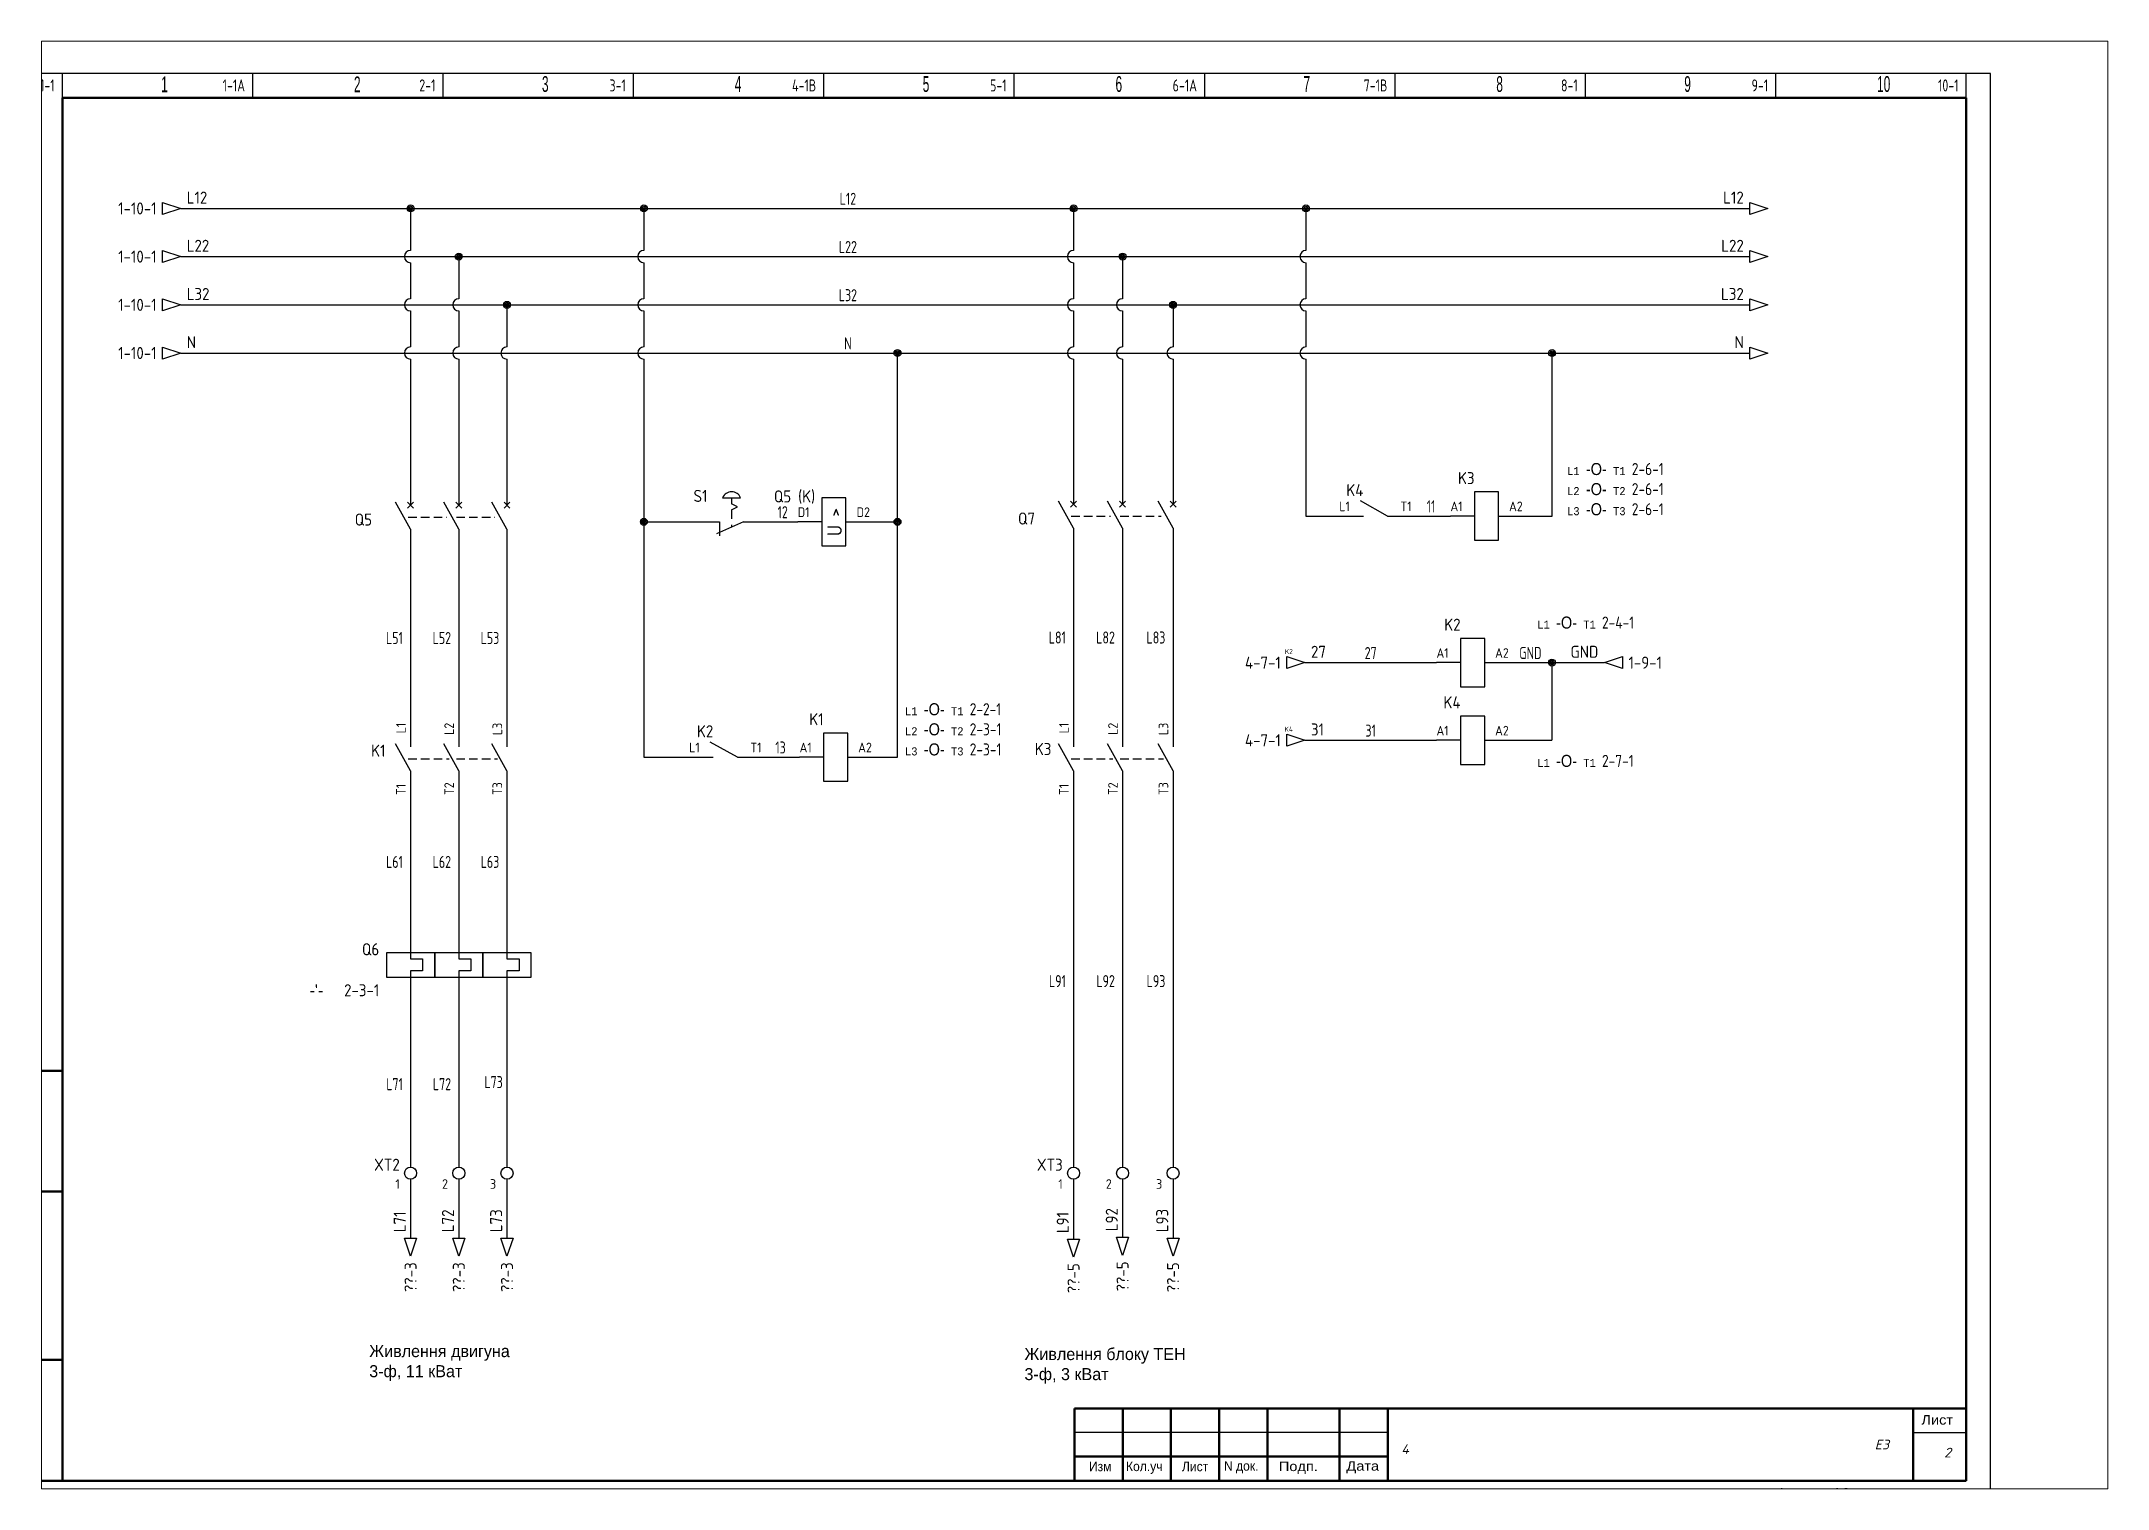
# Paper-space layout 'Layout2' of a CAD drawing. Extents: x 29 to 257, y 20 to 180.
# The model-space entities are those that its viewports show. They can reach past a viewport. Long polylines and large blocks are cut down to what shows.
import ezdxf
from ezdxf.enums import TextEntityAlignment as Align

# ---------------------------------------------------------------- set-up
doc = ezdxf.new("R2010")
doc.units = 0
doc.linetypes.add('Caddy_Solid', pattern=[0])
doc.linetypes.add('DASHED', pattern=[0.75, 0.5, -0.25])
for name, color, linetype in [('100', 7, 'Continuous'), ('BLU_10.0mm^2', 5, 'Continuous'), ('GRN_0.75mm^2', 3, 'Continuous'), ('LINK', 9, 'DASHED'), ('MISC', 2, 'Continuous'), ('RED_2.5mm^2', 1, 'Continuous'), ('SYMS', 7, 'Continuous'), ('TAGS', 51, 'Continuous'), ('TERMS', 4, 'Continuous'), ('TITLE', 7, 'Continuous'), ('WIREFIXED', 130, 'Continuous'), ('WIRENO', 70, 'Continuous'), ('WIREREF', 61, 'Continuous'), ('WIREREF_DEST', 61, 'Continuous'), ('XREF', 7, 'Continuous')]:
    doc.layers.add(name, color=color, linetype=linetype)
doc.styles.add('Caddy_Vectorfont1n', font='arial.ttf', dxfattribs={"width": 1.1})
doc.styles.add('Caddy_Vectorfont1p', font='arial.ttf', dxfattribs={"width": 0.9})
doc.styles.add('ITALIC', font='ITALIC')
doc.styles.add('SIMPLEX', font='simplex')
doc.styles.add('WD_IEC', font='ISOCP2.shx', dxfattribs={"width": 0.9, "height": 4})

psp = doc.layouts.new('Layout2')

msp = doc.modelspace()

# ---------------------------------------------------------------- texts
at = {"lineweight": 60, "style": 'Caddy_Vectorfont1p', "width": 0.54}
for s, height, p in [('1', 3.27, (20.5, 288.1)), ('2', 3.27, (60.5, 288.1)), ('3', 3.27, (99.5, 288.16)), ('4', 3.27, (139.5, 288.16)), ('5', 3.27, (178.5, 288.16)), ('6', 3.27, (218.5, 288.16)), ('7', 3.27, (257.5, 288.16)), ('8', 3.27, (297.5, 288.16)), ('9', 3.27, (336.5, 288.16)), ('10', 3.275, (376.5, 288.16))]:
    msp.add_text(s, height=height, dxfattribs=at).set_placement(p)
at = {"layer": '100', "lineweight": 25, "style": 'Caddy_Vectorfont1n'}
for s, width, p in [('Лист', 1.1, (385.7, 11.64)), ('Изм', 0.913, (212.99, 1.97)), ('Кол.уч', 0.913, (220.68, 1.99)), ('Лист', 0.913, (232.29, 1.97)), ('N док.', 0.913, (241, 2.08)), ('Подп.', 1.1, (252.39, 1.99)), ('Дата', 1.1, (266.4, 2.08)), ('Формат А3', 1.1, (355.56, -3.51))]:
    msp.add_text(s, height=1.965, dxfattribs=dict(at, width=width)).set_placement(p)
at = {"layer": 'GRN_0.75mm^2', "insert": (63.67, 28.14), "char_height": 2.5, "attachment_point": 1}
msp.add_mtext_dynamic_manual_height_columns('{\\C0;Живлення двигуна\\P3-ф, 11 кВат  }', width=40.511, gutter_width=12.5, heights=[8.1], dxfattribs=at)
at = {"layer": 'SYMS', "insert": (199.61, 27.53), "char_height": 2.5, "attachment_point": 1}
msp.add_mtext_dynamic_manual_height_columns('Живлення блоку ТЕН\\P3-ф, 3 кВат', width=46.9218, gutter_width=12.5, heights=[0], dxfattribs=at)
at = {"layer": 'XREF', "char_height": 2.5, "style": 'WD_IEC'}
for s, insert, attachment_point in [('{\\Fmonotxt.shx|c0;\\H0.67x;L1 }{\\Facaderef.shx|c0;-O-} {\\Fmonotxt.shx|c0;\\H0.67x;T1} 2-6-1\\P{\\Fmonotxt.shx|c0;\\H0.67x;L2 }{\\Facaderef.shx|c0;-O-} {\\Fmonotxt.shx|c0;\\H0.67x;T2} 2-6-1\\P{\\Fmonotxt.shx|c0;\\H0.67x;L3 }{\\Facaderef.shx|c0;-O-} {\\Fmonotxt.shx|c0;\\H0.67x;T3} 2-6-1', (312.17, 211.16), 1), ('{\\Fmonotxt.shx|c0;\\H0.67x;L1 }{\\Facaderef.shx|c0;-O-} {\\Fmonotxt.shx|c0;\\H0.67x;T1} 2-4-1', (305.99, 179.3), 1), ('{\\Fmonotxt.shx|c0;\\H0.67x;L1 }{\\Facaderef.shx|c0;-O-} {\\Fmonotxt.shx|c0;\\H0.67x;T1} 2-2-1\\P{\\Fmonotxt.shx|c0;\\H0.67x;L2 }{\\Facaderef.shx|c0;-O-} {\\Fmonotxt.shx|c0;\\H0.67x;T2} 2-3-1\\P{\\Fmonotxt.shx|c0;\\H0.67x;L3 }{\\Facaderef.shx|c0;-O-} {\\Fmonotxt.shx|c0;\\H0.67x;T3} 2-3-1', (174.81, 161.32), 1), ('{\\Fmonotxt.shx|c0;\\H0.67x;L1 }{\\Facaderef.shx|c0;-O-} {\\Fmonotxt.shx|c0;\\H0.67x;T1} 2-7-1', (305.99, 150.6), 1), ("\\W1;{\\Fmonotxt.shx|c0;\\H0.67x;  }{\\Facaderef.shx|c0;-'-} {\\Fmonotxt.shx|c0;\\H0.67x; } 2-3-1", (65.75, 103.01), 3)]:
    msp.add_mtext(s, dxfattribs=dict(at, insert=insert, attachment_point=attachment_point))

# ---------------------------------------------------------------- blocks, each defined once
blk = doc.blocks.new('wd_tb')
at = {"layer": 'TITLE', "color": 1, "style": 'SIMPLEX'}
blk.add_attdef('CAD#', (-14.33, 3.62), '', height=1.25, rotation=90, dxfattribs=at)
at = {"layer": 'TITLE', "color": 1}
for tag, p, height, style in [('JOB#', (277.8, 5.56), 2, 'ITALIC'), ('ENGINEER', (9.37, -2.98), 1.25, 'ITALIC'), ('CHKDBY', (40.35, -2.98), 1.25, 'ITALIC'), ('DRAWNBY', (70.5, -3.39), 1.25, 'ITALIC'), ('DATE', (98.17, -3.8), 1.25, 'SIMPLEX'), ('SHTS', (385.36, -3.42), 2, 'ITALIC')]:
    blk.add_attdef(tag, p, '', height=height, dxfattribs=dict(at, style=style))
at = {"layer": 'TITLE', "color": 1, "style": 'ITALIC'}
for tag, p in [('DWG#', (377.5, 6.5)), ('TITLE#1', (133.27, -3.8)), ('TITLE#2', (163.84, -3.8)), ('TITLE#3', (197.71, -3.8))]:
    blk.add_attdef(tag, text='', height=2, dxfattribs=at).set_placement(p, align=Align.CENTER)
blk.add_attdef('SH#', text='', height=2, dxfattribs=at).set_placement((391.86, 4.83), align=Align.RIGHT)
at = {"layer": 'TITLE', "color": 7, "flags": 9}
blk.add_attdef('WD_TB', (-0.02, 0.56), '', height=1.57, dxfattribs=at)
at = {"layer": 'TITLE', "color": 1, "style": 'ITALIC', "flags": 3}
blk.add_attdef('TITLE#4', text='', height=2, dxfattribs=at).set_placement((230.75, -4.22), align=Align.CENTER)
blk = doc.blocks.new('WDDOT')
for radius in [0.72, 0.449, 0.223]:
    blk.add_circle((0, 0), radius)
blk = doc.blocks.new('VCB1')
for p, q in [((0, 7.5), (0, 2.5)), ((0, -2.5), (-3.12, 3.12)), ((0.62, 1.88), (-0.62, 3.12)), ((-0.62, 1.88), (0.62, 3.12)), ((0, -2.5), (0, -7.5))]:
    blk.add_line(p, q)
at = {"style": 'WD_IEC'}
for tag, p in [('INST', (-8, 5.25)), ('TAG1', (-8, -1.75)), ('LOC', (-8, 1.75)), ('RATING1', (-8, -6.35)), ('DESC1', (-8, -14.35)), ('DESC2', (-8, -17.85)), ('DESC3', (-8, -21.35))]:
    blk.add_attdef(tag, text='', height=2.5, dxfattribs=at).set_placement(p, align=Align.RIGHT)
blk.add_attdef('TERM01', text='', height=2, rotation=90, dxfattribs=at).set_placement((-1, 7.5), align=Align.RIGHT)
at = {"style": 'WD_IEC', "flags": 1}
for tag, p, height in [('X2TERM01', (0, 7.5), 0.32), ('MFG', (2.75, 6.5), 1.5), ('CAT', (2.75, 4), 1.5), ('X4LINK', (-2, 0), 0.32), ('X1LINK', (-0.5, 0), 0.32), ('X8TERM02', (0, -7.5), 0.32), ('ASSYCODE', (1, -9), 1), ('FAMILY', (1, -10.5), 1), ('CATDESC', (1, -12), 1), ('CONTACT', (1, -13.5), 1), ('COMMON', (2.25, -14.75), 1)]:
    blk.add_attdef(tag, p, '', height=height, dxfattribs=at)
at = {"style": 'WD_IEC'}
blk.add_attdef('TERM02', (-1, -7.5), '', height=2, rotation=90, dxfattribs=at)
at = {"lineweight": 15, "style": 'WD_IEC'}
blk.add_attdef('XREF', text='', height=2.5, dxfattribs=at).set_placement((-8, -10.35), align=Align.RIGHT)
blk = doc.blocks.new('VCB2')
for p, q in [((0, 7.5), (0, 2.5)), ((0, -2.5), (-3.12, 3.12)), ((0.62, 1.88), (-0.62, 3.12)), ((-0.62, 1.88), (0.62, 3.12)), ((0, -2.5), (0, -7.5))]:
    blk.add_line(p, q)
at = {"style": 'WD_IEC'}
for tag, p in [('INST', (-8, 2.65)), ('LOC', (-8, -0.35)), ('TAG2', (-8, -3.35)), ('DESC1', (-8, -13.35)), ('DESC3', (-8, -19.35)), ('DESC2', (-8, -16.35))]:
    blk.add_attdef(tag, text='', height=2.5, dxfattribs=at).set_placement(p, align=Align.RIGHT)
blk.add_attdef('TERM01', text='', height=2, rotation=90, dxfattribs=at).set_placement((-1, 7.5), align=Align.RIGHT)
at = {"style": 'WD_IEC', "flags": 1}
for tag, p, height in [('X2TERM01', (0, 7.5), 0.32), ('X4LINK', (-2.5, 0), 0.32), ('X1LINK', (-0.5, 0), 0.32), ('X8TERM02', (0, -7.5), 0.32), ('FAMILY', (1, -10.5), 1), ('CONTACT', (1, -13.5), 1)]:
    blk.add_attdef(tag, p, '', height=height, dxfattribs=at)
at = {"style": 'WD_IEC'}
blk.add_attdef('TERM02', (-1, -7.5), '', height=2, rotation=90, dxfattribs=at)
at = {"style": 'WD_IEC', "flags": 1}
blk.add_attdef('RATING1', text='', height=2.5, dxfattribs=at).set_placement((-8, -6.35), align=Align.RIGHT)
at = {"lineweight": 15, "style": 'WD_IEC'}
blk.add_attdef('XREF', text='', height=2.5, dxfattribs=at).set_placement((-8, -10.35), align=Align.RIGHT)
blk = doc.blocks.new('VCR21')
for p, q in [((0, 7.5), (0, 2.5)), ((0, -2.5), (-3.125, 3.125)), ((0, -2.5), (0, -7.5))]:
    blk.add_line(p, q)
at = {"style": 'WD_IEC'}
for tag, p in [('INST', (-5.25, 7.75)), ('LOC', (-5.25, 4.25)), ('TAG2', (-5.25, 0.75)), ('XREF', (-5.25, -3.75)), ('DESC1', (-5.25, -7.6)), ('DESC3', (-5.25, -14.6)), ('DESC2', (-5.25, -11.1))]:
    blk.add_attdef(tag, text='', height=2.5, dxfattribs=at).set_placement(p, align=Align.RIGHT)
blk.add_attdef('TERM01', text='', height=2, rotation=90, dxfattribs=at).set_placement((-1, 7.5), align=Align.RIGHT)
at = {"style": 'WD_IEC', "flags": 1}
for tag, p, height in [('X2TERM01', (0, 7.5), 0.32), ('X4LINK', (-2, 0), 0.32), ('X1LINK', (-0.5, 0), 0.32), ('CONTACT', (4, -3.5), 1), ('FAMILY', (4, -5), 1), ('X8TERM02', (0, -7.5), 0.32)]:
    blk.add_attdef(tag, p, '', height=height, dxfattribs=at)
at = {"style": 'WD_IEC'}
blk.add_attdef('TERM02', (-1, -7.5), '', height=2, rotation=90, dxfattribs=at)
blk = doc.blocks.new('VOL1')
for p, q in [((0, 7.5), (0, 1.25)), ((-5, 2.5), (-5, -2.5)), ((5, 2.5), (-5, 2.5)), ((0, 1.25), (2.5, 1.25)), ((2.5, 1.25), (2.5, -1.25)), ((5, -2.5), (5, 2.5)), ((-5, -2.5), (5, -2.5)), ((0, -1.25), (0, -7.5)), ((2.5, -1.25), (0, -1.25))]:
    blk.add_line(p, q)
at = {"style": 'WD_IEC'}
for tag, p in [('INST', (-6.5, 9)), ('TAG1', (-6.5, 2)), ('LOC', (-6.5, 5.5)), ('RATING1', (-6.5, -2.5)), ('XREF', (-6.5, -6.5)), ('DESC1', (-6.5, -10.35)), ('DESC2', (-6.5, -13.85)), ('DESC3', (-6.5, -17.35))]:
    blk.add_attdef(tag, text='', height=2.5, dxfattribs=at).set_placement(p, align=Align.RIGHT)
blk.add_attdef('TERM01', text='', height=2, rotation=90, dxfattribs=at).set_placement((-1, 7.5), align=Align.RIGHT)
at = {"style": 'WD_IEC', "flags": 1}
for tag, p, height in [('X2TERM01', (0, 7.5), 0.32), ('MFG', (2.75, 6.5), 1.5), ('CAT', (2.75, 4), 1.5), ('X4LINK', (-5, 0), 0.32), ('X1LINK', (5, 0), 0.32), ('ASSYCODE', (1, -4), 1), ('X8TERM02', (0, -7.5), 0.32), ('FAMILY', (1, -5.5), 1), ('CATDESC', (1, -7), 1)]:
    blk.add_attdef(tag, p, '', height=height, dxfattribs=at)
at = {"style": 'WD_IEC'}
blk.add_attdef('TERM02', (-1, -7.5), '', height=2, rotation=90, dxfattribs=at)
blk = doc.blocks.new('VOL2')
for p, q in [((0, 7.5), (0, 1.25)), ((-5, 2.5), (-5, -2.5)), ((5, 2.5), (-5, 2.5)), ((0, 1.25), (2.5, 1.25)), ((2.5, 1.25), (2.5, -1.25)), ((5, -2.5), (5, 2.5)), ((-5, -2.5), (5, -2.5)), ((0, -1.25), (0, -7.5)), ((2.5, -1.25), (0, -1.25))]:
    blk.add_line(p, q)
at = {"style": 'WD_IEC'}
for tag, p in [('INST', (-6.5, 9)), ('TAG2', (-6.5, 2)), ('LOC', (-6.5, 5.5)), ('RATING1', (-6.5, -2.5)), ('XREF', (-6.5, -6.5)), ('DESC1', (-6.5, -10.35)), ('DESC2', (-6.5, -13.85)), ('DESC3', (-6.5, -17.35))]:
    blk.add_attdef(tag, text='', height=2.5, dxfattribs=at).set_placement(p, align=Align.RIGHT)
blk.add_attdef('TERM01', text='', height=2, rotation=90, dxfattribs=at).set_placement((-1, 7.5), align=Align.RIGHT)
at = {"style": 'WD_IEC', "flags": 1}
for tag, p, height in [('X2TERM01', (0, 7.5), 0.32), ('X4LINK', (-5, 0), 0.32), ('X1LINK', (5, 0), 0.32), ('X8TERM02', (0, -7.5), 0.32), ('FAMILY', (1, -5.5), 1)]:
    blk.add_attdef(tag, p, '', height=height, dxfattribs=at)
at = {"style": 'WD_IEC'}
blk.add_attdef('TERM02', (-1, -7.5), '', height=2, rotation=90, dxfattribs=at)
blk = doc.blocks.new('HPB12ML')
for p, q in [((-1.88, 5), (1.88, 5)), ((0, 5), (0, 3.75)), ((-7.5, 0), (-2.5, 0)), ((2.5, 0), (-3.12, -2.5)), ((-2.5, 0), (-2.5, -2.87)), ((1.25, 3.12), (0, 3.75)), ((0, 2.5), (1.25, 3.12)), ((0, 2.5), (0, 0.62)), ((2.5, 0), (7.5, 0)), ((0, -0.62), (0, -1.11))]:
    blk.add_line(p, q)
blk.add_arc((0, 4.22), 2.03, 22.6199, 157.3801)
at = {"style": 'WD_IEC'}
for tag, p, height, flags in [('MFG', (4.92, 12.12), 1.5, 9), ('CAT', (4.92, 9.62), 1.5, 9), ('X4TERM01', (-7.5, 0), 0.32, 1), ('TERM01', (-7.5, 1), 2, 8), ('X1TERM02', (7.5, 0), 0.32, 1), ('X8LINK', (0, -1.74), 0.32, 1), ('ASSYCODE', (3.5, -2.75), 1, 1), ('FAMILY', (3.5, -4.25), 1, 1), ('CATDESC', (3.5, -5.75), 1, 1), ('CONTACT', (3.5, -7.5), 1, 1), ('COMMON', (4.75, -8.75), 1, 1)]:
    blk.add_attdef(tag, p, '', height=height, dxfattribs=dict(at, flags=flags))
for tag, p in [('INST', (-5, 10.12)), ('LOC', (-5, 7.12)), ('TAG1', (-5, 4.12)), ('DESC1', (-5, -10.5)), ('DESC2', (-5, -13.5)), ('DESC3', (-5, -16.5))]:
    blk.add_attdef(tag, text='', height=2.5, dxfattribs=at).set_placement(p, align=Align.RIGHT)
at = {"style": 'WD_IEC', "flags": 8}
blk.add_attdef('TERM02', text='', height=2, dxfattribs=at).set_placement((7.5, 1), align=Align.RIGHT)
at = {"lineweight": 15, "style": 'WD_IEC'}
blk.add_attdef('XREF', text='', height=2.5, dxfattribs=at).set_placement((-5, -7.5), align=Align.RIGHT)
blk = doc.blocks.new('HCR1F35')
for p, q in [((-2.5, 0), (-7.5, 0)), ((2.5, 0), (7.5, 0))]:
    blk.add_line(p, q)
blk.add_lwpolyline([(-2.5, -5), (2.5, -5), (2.5, 5), (-2.5, 5)], close=True)
at = {"style": 'WD_IEC'}
for tag, p in [('INST', (-2.65, 12.7)), ('TAG1', (-2.65, 6.7)), ('LOC', (-2.65, 9.7)), ('DESC2', (-2.55, -14.76)), ('DESC1', (-2.55, -11.76)), ('DESC3', (-2.55, -17.76))]:
    blk.add_attdef(tag, text='', height=2.5, dxfattribs=at).set_placement(p, align=Align.RIGHT)
for tag, height, flags, p in [('MFG', 1.5, 9, (7.71, 12.56)), ('CAT', 1.5, 9, (7.71, 10.06)), ('TERM02', 2, 8, (7.5, 1))]:
    blk.add_attdef(tag, text='', height=height, dxfattribs=dict(at, flags=flags)).set_placement(p, align=Align.RIGHT)
for tag, p, height, flags in [('X2LINK', (0, 5), 0.32, 1), ('X4TERM01', (-7.5, 0), 0.32, 1), ('TERM01', (-7.5, 1), 2, 8), ('X1TERM02', (7.5, 0), 0.32, 1), ('ASSYCODE', (3.33, -1.89), 1, 1), ('FAMILY', (3.33, -3.39), 1, 1), ('CATDESC', (3.33, -4.89), 1, 1), ('X8LINK', (0, -5), 0.32, 1)]:
    blk.add_attdef(tag, p, '', height=height, dxfattribs=dict(at, flags=flags))
blk.add_attdef('U', text='', height=3, rotation=90, dxfattribs=at).set_placement((1.65, -0.02), align=Align.CENTER)
at = {"lineweight": 9, "style": 'WD_IEC'}
for tag, p in [('NO', (6.79, -6.4)), ('NC', (6.79, -9.4))]:
    blk.add_attdef(tag, text='', height=2.5, dxfattribs=at).set_placement(p, align=Align.TOP_RIGHT)
for tag, p in [('XREFNO', (8.29, -6.4)), ('XREFNC', (8.29, -9.4))]:
    blk.add_attdef(tag, text='', height=2.5, dxfattribs=at).set_placement(p, align=Align.TOP_LEFT)
blk = doc.blocks.new('HA1D3')
blk.add_lwpolyline([(0, 0), (-3.75, -1.25), (-3.75, 1.25)], close=True)
at = {"style": 'WD_IEC'}
blk.add_attdef('XREF', text='', height=2.5, dxfattribs=at).set_placement((-5, 0), align=Align.MIDDLE_RIGHT)
at = {"style": 'WD_IEC', "flags": 1}
blk.add_attdef('SIGCODE', text='', height=1, dxfattribs=at).set_placement((-2.5, 1.8), align=Align.RIGHT)
at = {"style": 'WD_IEC'}
for tag, p, height, flags in [('X1TERM01', (0, 0), 0.32, 1), ('WIRENO', (1.25, 1), 2.5, 8)]:
    blk.add_attdef(tag, p, '', height=height, dxfattribs=dict(at, flags=flags))
blk.add_attdef('DESC1', text='', height=2.5, dxfattribs=at).set_placement((1.25, -1), align=Align.TOP_LEFT)
blk = doc.blocks.new('WD_WNH')
at = {"linetype": 'Continuous', "style": 'WD_IEC', "width": 0.8}
blk.add_attdef('WIRENO', text='', height=2.5, dxfattribs=at).set_placement((0, 0.75), align=Align.CENTER)
at = {"style": 'WD_IEC', "flags": 1}
for tag, p in [('W08USER', (0, 0.375)), ('W04USER', (0, 0.875)), ('W05USER', (0, 0.75)), ('W09USER', (0, 0.25)), ('W03USER', (0, 1)), ('W06USER', (0, 0.625)), ('W07USER', (0, 0.5)), ('W02USER', (0, 1.125)), ('W01USER', (0, 1.25)), ('W10USER', (0, 0.125))]:
    blk.add_attdef(tag, text='', height=0.08, dxfattribs=at).set_placement(p, align=Align.CENTER)
blk = doc.blocks.new('HCR21')
for p, q in [((-7.5, 0), (-2.5, 0)), ((2.5, 0), (-3.125, 3.125)), ((2.5, 0), (7.5, 0))]:
    blk.add_line(p, q)
at = {"style": 'WD_IEC'}
for tag, p in [('INST', (-2.5, 11.125)), ('LOC', (-2.5, 7.625)), ('TAG2', (-2.5, 4.125)), ('DESC1', (-2.5, -10)), ('DESC2', (-2.5, -13.5)), ('DESC3', (-2.5, -17))]:
    blk.add_attdef(tag, text='', height=2.5, dxfattribs=at).set_placement(p, align=Align.RIGHT)
for tag, p, height, flags in [('X4TERM01', (-7.5, 0), 0.32, 1), ('TERM01', (-7.5, 1), 2, 8), ('X2LINK', (0, 2), 0.32, 1), ('X8LINK', (0, 0.5), 0.32, 1), ('X1TERM02', (7.5, 0), 0.32, 1), ('CONTACT', (6.5, -2.25), 1, 1), ('FAMILY', (6.5, -3.75), 1, 1)]:
    blk.add_attdef(tag, p, '', height=height, dxfattribs=dict(at, flags=flags))
at = {"style": 'WD_IEC', "flags": 8}
for tag, height, p in [('TERM02', 2, (7.5, 1)), ('XREF', 2.5, (-2.5, -6.25))]:
    blk.add_attdef(tag, text='', height=height, dxfattribs=at).set_placement(p, align=Align.RIGHT)
blk = doc.blocks.new('HCR1')
for p, q in [((-2.5, 0), (-7.5, 0)), ((2.5, 0), (7.5, 0))]:
    blk.add_line(p, q)
blk.add_lwpolyline([(-2.5, -5), (2.5, -5), (2.5, 5), (-2.5, 5)], close=True)
at = {"style": 'WD_IEC'}
for tag, p in [('INST', (-2.5, 13.62)), ('TAG1', (-2.5, 6.62)), ('LOC', (-2.5, 10.12)), ('DESC1', (-2.5, -10)), ('DESC2', (-2.5, -13.5)), ('DESC3', (-2.5, -17))]:
    blk.add_attdef(tag, text='', height=2.5, dxfattribs=at).set_placement(p, align=Align.RIGHT)
for tag, p, height, flags in [('MFG', (4.92, 12.12), 1.5, 9), ('CAT', (4.92, 9.62), 1.5, 9), ('X2LINK', (0, 5), 0.32, 1), ('X4TERM01', (-7.5, 0), 0.32, 1), ('TERM01', (-7.5, 1), 2, 8), ('X1TERM02', (7.5, 0), 0.32, 1), ('ASSYCODE', (3.5, -1.5), 1, 1), ('FAMILY', (3.5, -3), 1, 1), ('CATDESC', (3.5, -4.5), 1, 1), ('X8LINK', (0, -5), 0.32, 1)]:
    blk.add_attdef(tag, p, '', height=height, dxfattribs=dict(at, flags=flags))
at = {"style": 'WD_IEC', "flags": 8}
blk.add_attdef('TERM02', text='', height=2, dxfattribs=at).set_placement((7.5, 1), align=Align.RIGHT)
at = {"lineweight": 15, "style": 'WD_IEC'}
for tag, p in [('NO', (26.25, 0)), ('NC', (26.25, -4))]:
    blk.add_attdef(tag, text='', height=2.5, dxfattribs=at).set_placement(p, align=Align.RIGHT)
for tag, p in [('XREFNO', (27.75, 0)), ('XREFNC', (27.75, -4))]:
    blk.add_attdef(tag, p, '', height=2.5, dxfattribs=at)
blk = doc.blocks.new('WD_WNV')
at = {"linetype": 'Continuous', "style": 'WD_IEC', "width": 0.8}
blk.add_attdef('WIRENO', text='', height=2.5, dxfattribs=at).set_placement((-1.6, 0), align=Align.MIDDLE_RIGHT)
at = {"style": 'WD_IEC', "flags": 1}
for tag, p in [('W08USER', (-1, 0.375)), ('W04USER', (-1, 0.875)), ('W05USER', (-1, 0.75)), ('W09USER', (-1, 0.25)), ('W03USER', (-1, 1)), ('W06USER', (-1, 0.625)), ('W07USER', (-1, 0.5)), ('W02USER', (-1, 1.125)), ('W01USER', (-1, 1.25)), ('W10USER', (-1, 0.125))]:
    blk.add_attdef(tag, text='', height=0.08, dxfattribs=at).set_placement(p, align=Align.CENTER)
blk = doc.blocks.new('HA1S1')
blk.add_lwpolyline([(0, 1.25), (3.75, 0), (0, -1.25)], close=True)
at = {"style": 'WD_IEC'}
for tag, height, flags, p in [('WIRENO', 2.5, 8, (-1.25, 1)), ('SIGCODE', 1, 1, (5, 1.8))]:
    blk.add_attdef(tag, text='', height=height, dxfattribs=dict(at, flags=flags)).set_placement(p, align=Align.RIGHT)
at = {"style": 'WD_IEC', "flags": 1}
blk.add_attdef('X4TERM01', (0, 0), '', height=0.32, dxfattribs=at)
at = {"style": 'WD_IEC'}
blk.add_attdef('XREF', text='', height=2.5, dxfattribs=at).set_placement((5, 0), align=Align.MIDDLE_LEFT)
blk.add_attdef('DESC1', text='', height=2.5, dxfattribs=at).set_placement((-1.25, -1), align=Align.TOP_RIGHT)
blk = doc.blocks.new('HA1D1')
blk.add_lwpolyline([(0, 0), (3.75, 1.25), (3.75, -1.25)], close=True)
at = {"style": 'WD_IEC'}
for tag, height, flags, p in [('WIRENO', 2.5, 8, (-1.25, 1)), ('SIGCODE', 1, 1, (5, 1.8))]:
    blk.add_attdef(tag, text='', height=height, dxfattribs=dict(at, flags=flags)).set_placement(p, align=Align.RIGHT)
at = {"style": 'WD_IEC', "flags": 1}
blk.add_attdef('X4TERM01', (0, 0), '', height=0.32, dxfattribs=at)
at = {"style": 'WD_IEC'}
blk.add_attdef('XREF', text='', height=2.5, dxfattribs=at).set_placement((5, 0), align=Align.MIDDLE_LEFT)
blk.add_attdef('DESC1', text='', height=2.5, dxfattribs=at).set_placement((-1.25, -1), align=Align.TOP_RIGHT)
blk = doc.blocks.new('VT0002')
blk.add_circle((0, 0), 1.25)
at = {"style": 'WD_IEC'}
for tag, p in [('INST', (-2.25, 7.5)), ('LOC', (-2.25, 4))]:
    blk.add_attdef(tag, text='', height=2.5, dxfattribs=at).set_placement(p, align=Align.RIGHT)
at = {"style": 'WD_IEC', "flags": 1}
for tag, p, height in [('ASSYCODE', (2.75, 10.75), 1), ('CATDESC', (2.75, 9.25), 1), ('MFG', (2.75, 7.25), 1.5), ('CAT', (2.75, 4.75), 1.5), ('X4TERM01', (-1.25, 0), 0.32), ('X4PIN01', (-1.25, 1), 0.4), ('X4TERMDESC01', (-1.25, 0.5), 0.4), ('X2TERM01', (0, 1.25), 0.32), ('X2PIN01', (0, 2.25), 0.4), ('X2TERMDESC01', (0, 1.75), 0.4), ('X8PIN01', (0, -0.25), 0.4), ('X1TERM01', (1.25, 0), 0.32), ('X1PIN01', (1.25, 1), 0.4), ('X1TERMDESC01', (1.25, 0.5), 0.4), ('X8TERM01', (0, -1.25), 0.32), ('X8TERMDESC01', (0, -0.75), 0.4), ('STRIPSEQ', (0, -3), 0.4), ('LINKTERM', (0, -2), 0.4)]:
    blk.add_attdef(tag, p, '', height=height, dxfattribs=at)
at = {"style": 'WD_IEC', "flags": 8}
for tag, height, p in [('TAGSTRIP', 2.5, (-2.25, 0.5)), ('TERM01', 2, (-2.25, -3.25))]:
    blk.add_attdef(tag, text='', height=height, dxfattribs=at).set_placement(p, align=Align.RIGHT)
blk = doc.blocks.new('HA1S4')
blk.add_lwpolyline([(0, -3.75), (-1.25, 0), (1.25, 0)], close=True)
at = {"style": 'WD_IEC', "flags": 8}
blk.add_attdef('WIRENO', (-1, 1.25), '', height=2.5, rotation=90, dxfattribs=at)
at = {"style": 'WD_IEC'}
blk.add_attdef('DESC1', text='', height=2.5, rotation=90, dxfattribs=at).set_placement((1, 1.25), align=Align.TOP_LEFT)
at = {"style": 'WD_IEC', "flags": 1}
blk.add_attdef('X2TERM01', (0, 0), '', height=0.32, dxfattribs=at)
blk.add_attdef('SIGCODE', text='', height=1, dxfattribs=at).set_placement((-2.5, -3.2), align=Align.RIGHT)
at = {"style": 'WD_IEC'}
blk.add_attdef('XREF', text='', height=2.5, rotation=90, dxfattribs=at).set_placement((0, -5), align=Align.MIDDLE_RIGHT)

# ---------------------------------------------------------------- linework, layer by layer
at = {"linetype": 'Caddy_Solid', "lineweight": 25}
for p, q in [((0, 287), (0, 292)), ((39.5, 287), (39.5, 292)), ((79, 287), (79, 292)), ((118.5, 287), (118.5, 292)), ((158, 287), (158, 292)), ((197.5, 287), (197.5, 292)), ((237, 287), (237, 292)), ((276.5, 287), (276.5, 292)), ((316, 287), (316, 292)), ((355.5, 287), (355.5, 292)), ((395, 287), (395, 292))]:
    msp.add_line(p, q, dxfattribs=at)
at = {"layer": '100', "linetype": 'Caddy_Solid', "lineweight": 50}
for p, q in [((0, 286.94), (395, 286.94)), ((0, 286.94), (0, 0)), ((395, 286.94), (395, 0)), ((-12, 85.06), (0, 85.06)), ((-12, 60), (0, 60)), ((-12, 25.06), (0, 25.06)), ((210, 15), (395, 15)), ((210, 0), (210, 15)), ((220, 0), (220, 15)), ((230, 0), (230, 15)), ((240, 0), (240, 15)), ((250, 0), (250, 15)), ((265, 0), (265, 15)), ((275, 0), (275, 15)), ((384, 0), (384, 15)), ((210, 5), (275, 5)), ((395, 0), (-12, 0))]:
    msp.add_line(p, q, dxfattribs=at)
at = {"layer": '100', "linetype": 'Caddy_Solid', "lineweight": 25}
for p, q in [((275, 10), (210, 10)), ((384, 10), (395, 10))]:
    msp.add_line(p, q, dxfattribs=at)
at = {"layer": 'BLU_10.0mm^2'}
for p, q in [((24.55, 263.98), (350.1, 263.98)), ((72.25, 263.98), (72.25, 255.25)), ((209.8, 263.98), (209.8, 255.25)), ((24.55, 253.98), (350.1, 253.98)), ((82.25, 253.98), (82.25, 245.25)), ((219.97, 253.98), (219.97, 245.25)), ((72.25, 252.71), (72.25, 245.25)), ((209.8, 252.71), (209.8, 245.25)), ((24.55, 243.98), (350.1, 243.98)), ((72.25, 242.71), (72.25, 235.25)), ((82.25, 242.71), (82.25, 235.25)), ((92.25, 243.98), (92.25, 235.25)), ((209.8, 242.71), (209.8, 235.25)), ((219.97, 242.71), (219.97, 235.25)), ((230.44, 243.98), (230.44, 235.25)), ((24.55, 233.98), (350.1, 233.98)), ((72.25, 232.71), (72.25, 207.43)), ((82.25, 232.71), (82.25, 207.43)), ((92.25, 232.71), (92.25, 207.43)), ((209.8, 232.71), (209.8, 207.64)), ((219.97, 232.71), (219.97, 207.64)), ((230.44, 232.71), (230.44, 207.64)), ((72.25, 192.43), (72.25, 157.26)), ((82.25, 192.43), (82.25, 157.26)), ((92.25, 192.43), (92.25, 157.26)), ((209.8, 192.64), (209.8, 157.26)), ((219.97, 192.64), (219.97, 157.26)), ((230.44, 192.64), (230.44, 157.26)), ((72.25, 142.26), (72.25, 114.51)), ((82.25, 142.26), (82.25, 114.51)), ((92.25, 142.26), (92.25, 114.51)), ((209.8, 142.26), (209.8, 65.06)), ((219.97, 142.26), (219.97, 65.06)), ((230.44, 142.26), (230.44, 65.06)), ((72.25, 99.51), (72.25, 65.06)), ((82.25, 99.51), (82.25, 65.06)), ((92.25, 99.51), (92.25, 65.06))]:
    msp.add_line(p, q, dxfattribs=at)
for centre in [(72.25, 253.98), (209.8, 253.98), (72.25, 243.98), (82.25, 243.98), (209.8, 243.98), (219.97, 243.98), (72.25, 233.98), (82.25, 233.98), (92.25, 233.98), (209.8, 233.98), (219.97, 233.98), (230.44, 233.98)]:
    msp.add_arc(centre, 1.27, 90, 270, dxfattribs=at)
at = {"layer": 'GRN_0.75mm^2'}
for p, q in [((120.65, 263.98), (120.65, 255.25)), ((258.02, 263.98), (258.02, 255.25)), ((120.65, 252.71), (120.65, 245.25)), ((258.02, 252.71), (258.02, 245.25)), ((120.65, 242.71), (120.65, 235.25)), ((258.02, 242.71), (258.02, 235.25)), ((120.65, 232.71), (120.65, 198.95)), ((173.27, 198.95), (173.27, 233.98)), ((258.02, 232.71), (258.02, 200.16)), ((309.08, 200.16), (309.08, 233.98)), ((120.65, 198.95), (131.35, 198.95)), ((120.65, 198.95), (120.65, 150.13)), ((146.35, 198.95), (152.56, 198.95)), ((167.56, 198.95), (173.27, 198.95)), ((173.27, 150.13), (173.27, 198.95)), ((258.02, 200.16), (264.93, 200.16)), ((279.93, 200.16), (287.99, 200.16)), ((302.99, 200.16), (309.08, 200.16)), ((257.8, 169.74), (285.09, 169.74)), ((120.65, 150.13), (130.05, 150.13)), ((145.05, 150.13), (152.95, 150.13)), ((167.95, 150.13), (173.27, 150.13)), ((257.8, 153.63), (285.09, 153.63))]:
    msp.add_line(p, q, dxfattribs=at)
for centre in [(120.65, 253.98), (258.02, 253.98), (120.65, 243.98), (258.02, 243.98), (120.65, 233.98), (258.02, 233.98)]:
    msp.add_arc(centre, 1.27, 90, 270, dxfattribs=at)
at = {"layer": 'LINK'}
for points in [[(71.75, 199.93), (79.75, 199.93)], [(81.75, 199.93), (89.75, 199.93)], [(209.3, 200.14), (217.47, 200.14)], [(219.47, 200.14), (227.94, 200.14)], [(71.75, 149.76), (80.25, 149.76)], [(81.75, 149.76), (90.25, 149.76)], [(209.3, 149.76), (217.97, 149.76)], [(219.47, 149.76), (228.44, 149.76)], [(77.25, 107.01), (77.25, 107.01)], [(87.25, 107.01), (87.25, 107.01)]]:
    msp.add_lwpolyline(points, dxfattribs=at)
at = {"layer": 'RED_2.5mm^2'}
for p, q in [((300.09, 169.74), (309.04, 169.74)), ((309.04, 169.74), (309.04, 153.63)), ((309.04, 169.74), (319.92, 169.74)), ((300.09, 153.63), (309.04, 153.63))]:
    msp.add_line(p, q, dxfattribs=at)
at = {"layer": 'SYMS'}
for p, q in [((72.25, 62.56), (72.25, 50.31)), ((82.25, 62.56), (82.25, 50.31)), ((92.25, 62.56), (92.25, 50.31)), ((209.8, 62.56), (209.8, 50.12)), ((219.97, 62.56), (219.97, 50.5)), ((230.44, 62.56), (230.44, 50.31))]:
    msp.add_line(p, q, dxfattribs=at)
msp.add_lwpolyline([(-20, -5), (400, -5), (400, 292), (-20, 292)], close=True, dxfattribs=at)

# ---------------------------------------------------------------- block references
ref = msp.add_blockref('HA1D3', (24.55, 263.98), dxfattribs=at)
ref.add_attrib('WIRENO', 'L12', (25.8, 264.98), dxfattribs={"layer": 'WIREREF_DEST', "height": 2.5, "style": 'WD_IEC', "flags": 8})
ref.add_attrib('XREF', '1-10-1', dxfattribs={"layer": 'XREF', "height": 2.5, "style": 'WD_IEC'}).set_placement((19.55, 263.98), align=Align.MIDDLE_RIGHT)
ref = msp.add_blockref('HA1S1', (350.1, 263.98), dxfattribs=at)
ref.add_attrib('WIRENO', 'L12', dxfattribs={"layer": 'WIREREF', "height": 2.5, "style": 'WD_IEC', "flags": 8}).set_placement((348.85, 264.98), align=Align.RIGHT)
for name, p in [('WDDOT', (72.25, 263.98)), ('WDDOT', (120.65, 263.98)), ('WDDOT', (209.8, 263.98)), ('WDDOT', (258.02, 263.98)), ('WDDOT', (82.25, 253.98)), ('WDDOT', (219.97, 253.98)), ('WDDOT', (92.25, 243.98)), ('WDDOT', (230.44, 243.98)), ('WDDOT', (173.27, 233.98)), ('WDDOT', (309.08, 233.98)), ('VCB2', (82.25, 199.93)), ('VCB2', (92.25, 199.93)), ('VCB2', (219.97, 200.14)), ('VCB2', (230.44, 200.14)), ('WDDOT', (120.65, 198.95)), ('WDDOT', (173.27, 198.95)), ('WDDOT', (309.04, 169.74)), ('VOL2', (82.25, 107.01)), ('VOL2', (92.25, 107.01))]:
    msp.add_blockref(name, p, dxfattribs=at)
ref = msp.add_blockref('HA1D3', (24.55, 253.98), dxfattribs=at)
ref.add_attrib('WIRENO', 'L22', (25.8, 254.98), dxfattribs={"layer": 'WIREREF_DEST', "height": 2.5, "style": 'WD_IEC', "flags": 8})
ref.add_attrib('XREF', '1-10-1', dxfattribs={"layer": 'XREF', "height": 2.5, "style": 'WD_IEC'}).set_placement((19.55, 253.98), align=Align.MIDDLE_RIGHT)
ref = msp.add_blockref('HA1S1', (350.1, 253.98), dxfattribs=at)
ref.add_attrib('WIRENO', 'L22', dxfattribs={"layer": 'WIREREF', "height": 2.5, "style": 'WD_IEC', "flags": 8}).set_placement((348.85, 254.98), align=Align.RIGHT)
ref = msp.add_blockref('HA1D3', (24.55, 243.98), dxfattribs=at)
ref.add_attrib('WIRENO', 'L32', (25.8, 244.98), dxfattribs={"layer": 'WIREREF_DEST', "height": 2.5, "style": 'WD_IEC', "flags": 8})
ref.add_attrib('XREF', '1-10-1', dxfattribs={"layer": 'XREF', "height": 2.5, "style": 'WD_IEC'}).set_placement((19.55, 243.98), align=Align.MIDDLE_RIGHT)
ref = msp.add_blockref('HA1S1', (350.1, 243.98), dxfattribs=at)
ref.add_attrib('WIRENO', 'L32', dxfattribs={"layer": 'WIREREF', "height": 2.5, "style": 'WD_IEC', "flags": 8}).set_placement((348.85, 244.98), align=Align.RIGHT)
ref = msp.add_blockref('HA1D3', (24.55, 233.98), dxfattribs=at)
ref.add_attrib('WIRENO', 'N', (25.8, 234.98), dxfattribs={"layer": 'WIREREF_DEST', "height": 2.5, "style": 'WD_IEC', "flags": 8})
ref.add_attrib('XREF', '1-10-1', dxfattribs={"layer": 'XREF', "height": 2.5, "style": 'WD_IEC'}).set_placement((19.55, 233.98), align=Align.MIDDLE_RIGHT)
ref = msp.add_blockref('HA1S1', (350.1, 233.98), dxfattribs=at)
ref.add_attrib('WIRENO', 'N', dxfattribs={"layer": 'WIREREF', "height": 2.5, "style": 'WD_IEC', "flags": 8}).set_placement((348.85, 234.98), align=Align.RIGHT)
ref = msp.add_blockref('VCB1', (72.25, 199.93), dxfattribs=at)
ref.add_attrib('TAG1', 'Q5', dxfattribs={"layer": 'TAGS', "height": 2.5, "style": 'WD_IEC'}).set_placement((64.25, 198.18), align=Align.RIGHT)
ref = msp.add_blockref('VCB1', (209.8, 200.14), dxfattribs=at)
ref.add_attrib('TAG1', 'Q7', dxfattribs={"layer": 'TAGS', "height": 2.5, "style": 'WD_IEC'}).set_placement((201.8, 198.39), align=Align.RIGHT)
ref = msp.add_blockref('HCR21', (272.43, 200.16), dxfattribs=at)
ref.add_attrib('TAG2', 'K4', dxfattribs={"layer": 'TAGS', "height": 2.5, "style": 'WD_IEC'}).set_placement((269.93, 204.28), align=Align.RIGHT)
ref.add_attrib('TERM01', 'L1', (264.93, 201.16), dxfattribs={"layer": 'TERMS', "height": 2, "style": 'WD_IEC', "flags": 8})
ref.add_attrib('TERM02', 'T1', dxfattribs={"layer": 'TERMS', "height": 2, "style": 'WD_IEC', "flags": 8}).set_placement((279.93, 201.16), align=Align.RIGHT)
ref = msp.add_blockref('HCR1', (295.49, 200.16), dxfattribs=at)
ref.add_attrib('TAG1', 'K3', dxfattribs={"layer": 'TAGS', "height": 2.5, "style": 'WD_IEC'}).set_placement((292.99, 206.78), align=Align.RIGHT)
ref.add_attrib('TERM01', 'A1', (287.99, 201.16), dxfattribs={"layer": 'TERMS', "height": 2, "style": 'WD_IEC', "flags": 8})
ref.add_attrib('TERM02', 'A2', dxfattribs={"layer": 'TERMS', "height": 2, "style": 'WD_IEC', "flags": 8}).set_placement((302.99, 201.16), align=Align.RIGHT)
ref = msp.add_blockref('HPB12ML', (138.85, 198.95), dxfattribs=at)
ref.add_attrib('TAG1', 'S1', dxfattribs={"layer": 'TAGS', "height": 2.5, "style": 'WD_IEC'}).set_placement((133.85, 203.08), align=Align.RIGHT)
ref = msp.add_blockref('HCR1F35', (160.06, 198.95), dxfattribs=at)
ref.add_attrib('U', 'U >', dxfattribs={"layer": 'MISC', "height": 3, "rotation": 90, "style": 'WD_IEC'}).set_placement((161.72, 198.93), align=Align.CENTER)
ref.add_attrib('TERM02', 'D2', dxfattribs={"layer": 'TERMS', "height": 2, "style": 'WD_IEC', "flags": 8}).set_placement((167.56, 199.95), align=Align.RIGHT)
ref.add_attrib('TERM01', 'D1', (152.56, 199.95), dxfattribs={"layer": 'TERMS', "height": 2, "style": 'WD_IEC', "flags": 8})
ref.add_attrib('TAG1', 'Q5 (K)', dxfattribs={"layer": 'TAGS', "height": 2.5, "style": 'WD_IEC'}).set_placement((156.18, 202.98), align=Align.RIGHT)
ref = msp.add_blockref('HCR1', (292.59, 169.74), dxfattribs=at)
ref.add_attrib('TAG1', 'K2', dxfattribs={"layer": 'TAGS', "height": 2.5, "style": 'WD_IEC'}).set_placement((290.09, 176.37), align=Align.RIGHT)
ref.add_attrib('TERM01', 'A1', (285.09, 170.74), dxfattribs={"layer": 'TERMS', "height": 2, "style": 'WD_IEC', "flags": 8})
ref.add_attrib('TERM02', 'A2', dxfattribs={"layer": 'TERMS', "height": 2, "style": 'WD_IEC', "flags": 8}).set_placement((300.09, 170.74), align=Align.RIGHT)
ref = msp.add_blockref('HA1D3', (257.8, 169.74), dxfattribs=at)
ref.add_attrib('WIRENO', '27', (259.05, 170.74), dxfattribs={"layer": 'WIREREF_DEST', "height": 2.5, "style": 'WD_IEC', "flags": 8})
ref.add_attrib('XREF', '4-7-1', dxfattribs={"layer": 'XREF', "height": 2.5, "style": 'WD_IEC'}).set_placement((252.8, 169.74), align=Align.MIDDLE_RIGHT)
ref.add_attrib('SIGCODE', 'K2', dxfattribs={"layer": 'MISC', "height": 1, "style": 'WD_IEC'}).set_placement((255.3, 171.54), align=Align.RIGHT)
ref = msp.add_blockref('HA1D1', (319.92, 169.74), dxfattribs=at)
ref.add_attrib('XREF', '1-9-1', dxfattribs={"layer": 'XREF', "height": 2.5, "style": 'WD_IEC'}).set_placement((324.92, 169.74), align=Align.MIDDLE_LEFT)
ref.add_attrib('WIRENO', 'GND', dxfattribs={"layer": 'WIREREF_DEST', "height": 2.5, "style": 'WD_IEC', "flags": 8}).set_placement((318.67, 170.74), align=Align.RIGHT)
ref = msp.add_blockref('HCR1', (160.45, 150.13), dxfattribs=at)
ref.add_attrib('TAG1', 'K1', dxfattribs={"layer": 'TAGS', "height": 2.5, "style": 'WD_IEC'}).set_placement((157.95, 156.75), align=Align.RIGHT)
ref.add_attrib('TERM01', 'A1', (152.95, 151.13), dxfattribs={"layer": 'TERMS', "height": 2, "style": 'WD_IEC', "flags": 8})
ref.add_attrib('TERM02', 'A2', dxfattribs={"layer": 'TERMS', "height": 2, "style": 'WD_IEC', "flags": 8}).set_placement((167.95, 151.13), align=Align.RIGHT)
ref = msp.add_blockref('HCR1', (292.59, 153.63), dxfattribs=at)
ref.add_attrib('TAG1', 'K4', dxfattribs={"layer": 'TAGS', "height": 2.5, "style": 'WD_IEC'}).set_placement((290.09, 160.25), align=Align.RIGHT)
ref.add_attrib('TERM01', 'A1', (285.09, 154.63), dxfattribs={"layer": 'TERMS', "height": 2, "style": 'WD_IEC', "flags": 8})
ref.add_attrib('TERM02', 'A2', dxfattribs={"layer": 'TERMS', "height": 2, "style": 'WD_IEC', "flags": 8}).set_placement((300.09, 154.63), align=Align.RIGHT)
ref = msp.add_blockref('VCR21', (92.25, 149.76), dxfattribs=at)
ref.add_attrib('TAG2', 'K1', dxfattribs={"layer": 'TAGS', "height": 2.5, "style": 'WD_IEC'}).set_placement((67.04, 150.23), align=Align.RIGHT)
ref.add_attrib('TERM01', 'L3', dxfattribs={"layer": 'TERMS', "height": 2, "rotation": 90, "style": 'WD_IEC'}).set_placement((91.25, 157.26), align=Align.RIGHT)
ref.add_attrib('TERM02', 'T3', (91.25, 142.26), dxfattribs={"layer": 'TERMS', "height": 2, "rotation": 90, "style": 'WD_IEC'})
ref = msp.add_blockref('VCR21', (72.25, 149.76), dxfattribs=at)
ref.add_attrib('TERM01', 'L1', dxfattribs={"layer": 'TERMS', "height": 2, "rotation": 90, "style": 'WD_IEC'}).set_placement((71.25, 157.26), align=Align.RIGHT)
ref.add_attrib('TERM02', 'T1', (71.25, 142.26), dxfattribs={"layer": 'TERMS', "height": 2, "rotation": 90, "style": 'WD_IEC'})
ref = msp.add_blockref('VCR21', (82.25, 149.76), dxfattribs=at)
ref.add_attrib('TERM01', 'L2', dxfattribs={"layer": 'TERMS', "height": 2, "rotation": 90, "style": 'WD_IEC'}).set_placement((81.25, 157.26), align=Align.RIGHT)
ref.add_attrib('TERM02', 'T2', (81.25, 142.26), dxfattribs={"layer": 'TERMS', "height": 2, "rotation": 90, "style": 'WD_IEC'})
ref = msp.add_blockref('HCR21', (137.55, 150.13), dxfattribs=at)
ref.add_attrib('TAG2', 'K2', dxfattribs={"layer": 'TAGS', "height": 2.5, "style": 'WD_IEC'}).set_placement((135.05, 154.25), align=Align.RIGHT)
ref.add_attrib('TERM01', 'L1', (130.05, 151.13), dxfattribs={"layer": 'TERMS', "height": 2, "style": 'WD_IEC', "flags": 8})
ref.add_attrib('TERM02', 'T1', dxfattribs={"layer": 'TERMS', "height": 2, "style": 'WD_IEC', "flags": 8}).set_placement((145.05, 151.13), align=Align.RIGHT)
ref = msp.add_blockref('VCR21', (230.44, 149.76), dxfattribs=at)
ref.add_attrib('TAG2', 'K3', dxfattribs={"layer": 'TAGS', "height": 2.5, "style": 'WD_IEC'}).set_placement((205.2, 150.56), align=Align.RIGHT)
ref.add_attrib('TERM01', 'L3', dxfattribs={"layer": 'TERMS', "height": 2, "rotation": 90, "style": 'WD_IEC'}).set_placement((229.44, 157.26), align=Align.RIGHT)
ref.add_attrib('TERM02', 'T3', (229.44, 142.26), dxfattribs={"layer": 'TERMS', "height": 2, "rotation": 90, "style": 'WD_IEC'})
ref = msp.add_blockref('VCR21', (209.8, 149.76), dxfattribs=at)
ref.add_attrib('TERM01', 'L1', dxfattribs={"layer": 'TERMS', "height": 2, "rotation": 90, "style": 'WD_IEC'}).set_placement((208.8, 157.26), align=Align.RIGHT)
ref.add_attrib('TERM02', 'T1', (208.8, 142.26), dxfattribs={"layer": 'TERMS', "height": 2, "rotation": 90, "style": 'WD_IEC'})
ref = msp.add_blockref('VCR21', (219.97, 149.76), dxfattribs=at)
ref.add_attrib('TERM01', 'L2', dxfattribs={"layer": 'TERMS', "height": 2, "rotation": 90, "style": 'WD_IEC'}).set_placement((218.97, 157.26), align=Align.RIGHT)
ref.add_attrib('TERM02', 'T2', (218.97, 142.26), dxfattribs={"layer": 'TERMS', "height": 2, "rotation": 90, "style": 'WD_IEC'})
ref = msp.add_blockref('HA1D3', (257.8, 153.63), dxfattribs=at)
ref.add_attrib('WIRENO', '31', (259.05, 154.63), dxfattribs={"layer": 'WIREREF_DEST', "height": 2.5, "style": 'WD_IEC', "flags": 8})
ref.add_attrib('XREF', '4-7-1', dxfattribs={"layer": 'XREF', "height": 2.5, "style": 'WD_IEC'}).set_placement((252.8, 153.63), align=Align.MIDDLE_RIGHT)
ref.add_attrib('SIGCODE', 'K4', dxfattribs={"layer": 'MISC', "height": 1, "style": 'WD_IEC'}).set_placement((255.3, 155.43), align=Align.RIGHT)
ref = msp.add_blockref('VOL1', (72.25, 107.01), dxfattribs=at)
ref.add_attrib('TAG1', 'Q6', dxfattribs={"layer": 'TAGS', "height": 2.5, "style": 'WD_IEC'}).set_placement((65.75, 109.01), align=Align.RIGHT)
ref = msp.add_blockref('wd_tb', (0, 0), dxfattribs=at)
ref.add_attrib('CAD#', 'D:\\ПРОЕКТИ\\01 МОДЕРНИЗАЦИЯ СТЕНДА ГИДРОАМОРТИЗАТОРОВ\\КД\\STAS60_NEW\\2.DWG', (-14.33, 3.62), dxfattribs={"layer": 'TITLE', "color": 1, "height": 1.25, "rotation": 90, "style": 'SIMPLEX'})
ref.add_attrib('JOB#', '4', (277.8, 5.56), dxfattribs={"layer": 'TITLE', "color": 1, "height": 2, "style": 'ITALIC'})
ref.add_attrib('DWG#', 'Е3', dxfattribs={"layer": 'TITLE', "color": 1, "height": 2, "style": 'ITALIC'}).set_placement((377.5, 6.5), align=Align.CENTER)
ref.add_attrib('SH#', '2', dxfattribs={"layer": 'TITLE', "color": 1, "height": 2, "style": 'ITALIC'}).set_placement((391.86, 4.83), align=Align.RIGHT)
ref = msp.add_blockref('VT0002', (72.25, 63.81), dxfattribs=at)
ref.add_attrib('TAGSTRIP', 'XT2', dxfattribs={"layer": 'TAGS', "height": 2.5, "style": 'WD_IEC', "flags": 8}).set_placement((70, 64.31), align=Align.RIGHT)
ref.add_attrib('TERM01', '1', dxfattribs={"layer": 'TERMS', "height": 2, "style": 'WD_IEC', "flags": 8}).set_placement((70, 60.56), align=Align.RIGHT)
ref = msp.add_blockref('VT0002', (82.25, 63.81), dxfattribs=at)
ref.add_attrib('TERM01', '2', dxfattribs={"layer": 'TERMS', "height": 2, "style": 'WD_IEC', "flags": 8}).set_placement((80, 60.56), align=Align.RIGHT)
ref = msp.add_blockref('VT0002', (92.25, 63.81), dxfattribs=at)
ref.add_attrib('TERM01', '3', dxfattribs={"layer": 'TERMS', "height": 2, "style": 'WD_IEC', "flags": 8}).set_placement((90, 60.56), align=Align.RIGHT)
ref = msp.add_blockref('VT0002', (209.8, 63.81), dxfattribs=at)
ref.add_attrib('TAGSTRIP', 'XT3', dxfattribs={"layer": 'TAGS', "height": 2.5, "style": 'WD_IEC', "flags": 8}).set_placement((207.55, 64.31), align=Align.RIGHT)
ref.add_attrib('TERM01', '1', dxfattribs={"layer": 'TERMS', "height": 2, "style": 'WD_IEC', "flags": 8}).set_placement((207.55, 60.56), align=Align.RIGHT)
ref = msp.add_blockref('VT0002', (219.97, 63.81), dxfattribs=at)
ref.add_attrib('TERM01', '2', dxfattribs={"layer": 'TERMS', "height": 2, "style": 'WD_IEC', "flags": 8}).set_placement((217.72, 60.56), align=Align.RIGHT)
ref = msp.add_blockref('VT0002', (230.44, 63.81), dxfattribs=at)
ref.add_attrib('TERM01', '3', dxfattribs={"layer": 'TERMS', "height": 2, "style": 'WD_IEC', "flags": 8}).set_placement((228.19, 60.56), align=Align.RIGHT)
ref = msp.add_blockref('HA1S4', (82.25, 50.31), dxfattribs=at)
ref.add_attrib('XREF', '??-3', dxfattribs={"layer": 'XREF', "height": 2.5, "rotation": 90, "style": 'WD_IEC'}).set_placement((82.25, 45.31), align=Align.MIDDLE_RIGHT)
ref.add_attrib('WIRENO', 'L72', (81.25, 51.56), dxfattribs={"layer": 'WIREREF', "height": 2.5, "rotation": 90, "style": 'WD_IEC', "flags": 8})
ref = msp.add_blockref('HA1S4', (92.25, 50.31), dxfattribs=at)
ref.add_attrib('XREF', '??-3', dxfattribs={"layer": 'XREF', "height": 2.5, "rotation": 90, "style": 'WD_IEC'}).set_placement((92.25, 45.31), align=Align.MIDDLE_RIGHT)
ref.add_attrib('WIRENO', 'L73', (91.25, 51.56), dxfattribs={"layer": 'WIREREF', "height": 2.5, "rotation": 90, "style": 'WD_IEC', "flags": 8})
ref = msp.add_blockref('HA1S4', (219.97, 50.5), dxfattribs=at)
ref.add_attrib('XREF', '??-5', dxfattribs={"layer": 'XREF', "height": 2.5, "rotation": 90, "style": 'WD_IEC'}).set_placement((219.97, 45.5), align=Align.MIDDLE_RIGHT)
ref.add_attrib('WIRENO', 'L92', (218.97, 51.75), dxfattribs={"layer": 'WIREREF', "height": 2.5, "rotation": 90, "style": 'WD_IEC', "flags": 8})
ref = msp.add_blockref('HA1S4', (230.44, 50.31), dxfattribs=at)
ref.add_attrib('XREF', '??-5', dxfattribs={"layer": 'XREF', "height": 2.5, "rotation": 90, "style": 'WD_IEC'}).set_placement((230.44, 45.31), align=Align.MIDDLE_RIGHT)
ref.add_attrib('WIRENO', 'L93', (229.44, 51.56), dxfattribs={"layer": 'WIREREF', "height": 2.5, "rotation": 90, "style": 'WD_IEC', "flags": 8})
ref = msp.add_blockref('HA1S4', (72.25, 50.31), dxfattribs=at)
ref.add_attrib('XREF', '??-3', dxfattribs={"layer": 'XREF', "height": 2.5, "rotation": 90, "style": 'WD_IEC'}).set_placement((72.25, 45.31), align=Align.MIDDLE_RIGHT)
ref.add_attrib('WIRENO', 'L71', (71.25, 51.56), dxfattribs={"layer": 'WIREREF', "height": 2.5, "rotation": 90, "style": 'WD_IEC', "flags": 8})
ref = msp.add_blockref('HA1S4', (209.8, 50.12), dxfattribs=at)
ref.add_attrib('XREF', '??-5', dxfattribs={"layer": 'XREF', "height": 2.5, "rotation": 90, "style": 'WD_IEC'}).set_placement((209.8, 45.12), align=Align.MIDDLE_RIGHT)
ref.add_attrib('WIRENO', 'L91', (208.8, 51.37), dxfattribs={"layer": 'WIREREF', "height": 2.5, "rotation": 90, "style": 'WD_IEC', "flags": 8})
at = {"layer": 'WIREFIXED'}
ref = msp.add_blockref('WD_WNV', (0, 289.5), dxfattribs=at)
ref.add_attrib('WIRENOF', '1-1', dxfattribs={"linetype": 'Continuous', "height": 2.5, "style": 'WD_IEC', "width": 0.8}).set_placement((-1.6, 289.5), align=Align.MIDDLE_RIGHT)
ref = msp.add_blockref('WD_WNV', (39.5, 289.5), dxfattribs=at)
ref.add_attrib('WIRENOF', '1-1A', dxfattribs={"linetype": 'Continuous', "height": 2.5, "style": 'WD_IEC', "width": 0.8}).set_placement((37.9, 289.5), align=Align.MIDDLE_RIGHT)
ref = msp.add_blockref('WD_WNV', (79, 289.5), dxfattribs=at)
ref.add_attrib('WIRENOF', '2-1', dxfattribs={"linetype": 'Continuous', "height": 2.5, "style": 'WD_IEC', "width": 0.8}).set_placement((77.4, 289.5), align=Align.MIDDLE_RIGHT)
ref = msp.add_blockref('WD_WNV', (118.5, 289.5), dxfattribs=at)
ref.add_attrib('WIRENOF', '3-1', dxfattribs={"linetype": 'Continuous', "height": 2.5, "style": 'WD_IEC', "width": 0.8}).set_placement((116.9, 289.5), align=Align.MIDDLE_RIGHT)
ref = msp.add_blockref('WD_WNV', (158, 289.5), dxfattribs=at)
ref.add_attrib('WIRENOF', '4-1B', dxfattribs={"linetype": 'Continuous', "height": 2.5, "style": 'WD_IEC', "width": 0.8}).set_placement((156.4, 289.5), align=Align.MIDDLE_RIGHT)
ref = msp.add_blockref('WD_WNV', (197.5, 289.5), dxfattribs=at)
ref.add_attrib('WIRENOF', '5-1', dxfattribs={"linetype": 'Continuous', "height": 2.5, "style": 'WD_IEC', "width": 0.8}).set_placement((195.9, 289.5), align=Align.MIDDLE_RIGHT)
ref = msp.add_blockref('WD_WNV', (237, 289.5), dxfattribs=at)
ref.add_attrib('WIRENOF', '6-1A', dxfattribs={"linetype": 'Continuous', "height": 2.5, "style": 'WD_IEC', "width": 0.8}).set_placement((235.4, 289.5), align=Align.MIDDLE_RIGHT)
ref = msp.add_blockref('WD_WNV', (276.5, 289.5), dxfattribs=at)
ref.add_attrib('WIRENOF', '7-1B', dxfattribs={"linetype": 'Continuous', "height": 2.5, "style": 'WD_IEC', "width": 0.8}).set_placement((274.9, 289.5), align=Align.MIDDLE_RIGHT)
ref = msp.add_blockref('WD_WNV', (316, 289.5), dxfattribs=at)
ref.add_attrib('WIRENOF', '8-1', dxfattribs={"linetype": 'Continuous', "height": 2.5, "style": 'WD_IEC', "width": 0.8}).set_placement((314.4, 289.5), align=Align.MIDDLE_RIGHT)
ref = msp.add_blockref('WD_WNV', (355.5, 289.5), dxfattribs=at)
ref.add_attrib('WIRENOF', '9-1', dxfattribs={"linetype": 'Continuous', "height": 2.5, "style": 'WD_IEC', "width": 0.8}).set_placement((353.9, 289.5), align=Align.MIDDLE_RIGHT)
ref = msp.add_blockref('WD_WNV', (395, 289.5), dxfattribs=at)
ref.add_attrib('WIRENOF', '10-1', dxfattribs={"linetype": 'Continuous', "height": 2.5, "style": 'WD_IEC', "width": 0.8}).set_placement((393.4, 289.5), align=Align.MIDDLE_RIGHT)
ref = msp.add_blockref('WD_WNV', (72.25, 174.85), dxfattribs=at)
ref.add_attrib('WIRENOF', 'L51', dxfattribs={"linetype": 'Continuous', "height": 2.5, "style": 'WD_IEC', "width": 0.8}).set_placement((70.65, 174.85), align=Align.MIDDLE_RIGHT)
ref = msp.add_blockref('WD_WNV', (82.25, 174.85), dxfattribs=at)
ref.add_attrib('WIRENOF', 'L52', dxfattribs={"linetype": 'Continuous', "height": 2.5, "style": 'WD_IEC', "width": 0.8}).set_placement((80.65, 174.85), align=Align.MIDDLE_RIGHT)
ref = msp.add_blockref('WD_WNV', (92.25, 174.85), dxfattribs=at)
ref.add_attrib('WIRENOF', 'L53', dxfattribs={"linetype": 'Continuous', "height": 2.5, "style": 'WD_IEC', "width": 0.8}).set_placement((90.65, 174.85), align=Align.MIDDLE_RIGHT)
ref = msp.add_blockref('WD_WNV', (209.8, 174.95), dxfattribs=at)
ref.add_attrib('WIRENOF', 'L81', dxfattribs={"linetype": 'Continuous', "height": 2.5, "style": 'WD_IEC', "width": 0.8}).set_placement((208.2, 174.95), align=Align.MIDDLE_RIGHT)
ref = msp.add_blockref('WD_WNV', (219.97, 174.95), dxfattribs=at)
ref.add_attrib('WIRENOF', 'L82', dxfattribs={"linetype": 'Continuous', "height": 2.5, "style": 'WD_IEC', "width": 0.8}).set_placement((218.37, 174.95), align=Align.MIDDLE_RIGHT)
ref = msp.add_blockref('WD_WNV', (230.44, 174.95), dxfattribs=at)
ref.add_attrib('WIRENOF', 'L83', dxfattribs={"linetype": 'Continuous', "height": 2.5, "style": 'WD_IEC', "width": 0.8}).set_placement((228.84, 174.95), align=Align.MIDDLE_RIGHT)
ref = msp.add_blockref('WD_WNV', (72.25, 128.39), dxfattribs=at)
ref.add_attrib('WIRENOF', 'L61', dxfattribs={"linetype": 'Continuous', "height": 2.5, "style": 'WD_IEC', "width": 0.8}).set_placement((70.65, 128.39), align=Align.MIDDLE_RIGHT)
ref = msp.add_blockref('WD_WNV', (82.25, 128.39), dxfattribs=at)
ref.add_attrib('WIRENOF', 'L62', dxfattribs={"linetype": 'Continuous', "height": 2.5, "style": 'WD_IEC', "width": 0.8}).set_placement((80.65, 128.39), align=Align.MIDDLE_RIGHT)
ref = msp.add_blockref('WD_WNV', (92.25, 128.39), dxfattribs=at)
ref.add_attrib('WIRENOF', 'L63', dxfattribs={"linetype": 'Continuous', "height": 2.5, "style": 'WD_IEC', "width": 0.8}).set_placement((90.65, 128.39), align=Align.MIDDLE_RIGHT)
ref = msp.add_blockref('WD_WNV', (209.8, 103.66), dxfattribs=at)
ref.add_attrib('WIRENOF', 'L91', dxfattribs={"linetype": 'Continuous', "height": 2.5, "style": 'WD_IEC', "width": 0.8}).set_placement((208.2, 103.66), align=Align.MIDDLE_RIGHT)
ref = msp.add_blockref('WD_WNV', (219.97, 103.66), dxfattribs=at)
ref.add_attrib('WIRENOF', 'L92', dxfattribs={"linetype": 'Continuous', "height": 2.5, "style": 'WD_IEC', "width": 0.8}).set_placement((218.37, 103.66), align=Align.MIDDLE_RIGHT)
ref = msp.add_blockref('WD_WNV', (230.44, 103.66), dxfattribs=at)
ref.add_attrib('WIRENOF', 'L93', dxfattribs={"linetype": 'Continuous', "height": 2.5, "style": 'WD_IEC', "width": 0.8}).set_placement((228.84, 103.66), align=Align.MIDDLE_RIGHT)
ref = msp.add_blockref('WD_WNV', (72.25, 82.28), dxfattribs=at)
ref.add_attrib('WIRENOF', 'L71', dxfattribs={"linetype": 'Continuous', "height": 2.5, "style": 'WD_IEC', "width": 0.8}).set_placement((70.65, 82.28), align=Align.MIDDLE_RIGHT)
ref = msp.add_blockref('WD_WNV', (82.25, 82.28), dxfattribs=at)
ref.add_attrib('WIRENOF', 'L72', dxfattribs={"linetype": 'Continuous', "height": 2.5, "style": 'WD_IEC', "width": 0.8}).set_placement((80.65, 82.28), align=Align.MIDDLE_RIGHT)
ref = msp.add_blockref('WD_WNH', (92.25, 82.28), dxfattribs=at)
ref.add_attrib('WIRENOF', 'L73', dxfattribs={"linetype": 'Continuous', "height": 2.5, "style": 'WD_IEC', "width": 0.8}).set_placement((89.47, 81.46), align=Align.CENTER)
at = {"layer": 'WIRENO'}
ref = msp.add_blockref('WD_WNH', (162.98, 263.98), dxfattribs=at)
ref.add_attrib('WIRENO', 'L12', dxfattribs={"linetype": 'Continuous', "height": 2.5, "style": 'WD_IEC', "width": 0.8}).set_placement((162.98, 264.73), align=Align.CENTER)
ref = msp.add_blockref('WD_WNH', (162.98, 253.98), dxfattribs=at)
ref.add_attrib('WIRENO', 'L22', dxfattribs={"linetype": 'Continuous', "height": 2.5, "style": 'WD_IEC', "width": 0.8}).set_placement((162.98, 254.73), align=Align.CENTER)
ref = msp.add_blockref('WD_WNH', (162.98, 243.98), dxfattribs=at)
ref.add_attrib('WIRENO', 'L32', dxfattribs={"linetype": 'Continuous', "height": 2.5, "style": 'WD_IEC', "width": 0.8}).set_placement((162.98, 244.73), align=Align.CENTER)
ref = msp.add_blockref('WD_WNH', (162.98, 233.98), dxfattribs=at)
ref.add_attrib('WIRENO', 'N', dxfattribs={"linetype": 'Continuous', "height": 2.5, "style": 'WD_IEC', "width": 0.8}).set_placement((162.98, 234.73), align=Align.CENTER)
ref = msp.add_blockref('WD_WNH', (149.45, 198.95), dxfattribs=at)
ref.add_attrib('WIRENO', '12', dxfattribs={"linetype": 'Continuous', "height": 2.5, "style": 'WD_IEC', "width": 0.8}).set_placement((149.45, 199.7), align=Align.CENTER)
ref = msp.add_blockref('WD_WNH', (283.96, 200.16), dxfattribs=at)
ref.add_attrib('WIRENO', '11', dxfattribs={"linetype": 'Continuous', "height": 2.5, "style": 'WD_IEC', "width": 0.8}).set_placement((283.96, 200.91), align=Align.CENTER)
ref = msp.add_blockref('WD_WNH', (271.44, 169.74), dxfattribs=at)
ref.add_attrib('WIRENO', '27', dxfattribs={"linetype": 'Continuous', "height": 2.5, "style": 'WD_IEC', "width": 0.8}).set_placement((271.44, 170.49), align=Align.CENTER)
ref = msp.add_blockref('WD_WNH', (304.57, 169.74), dxfattribs=at)
ref.add_attrib('WIRENO', 'GND', dxfattribs={"linetype": 'Continuous', "height": 2.5, "style": 'WD_IEC', "width": 0.8}).set_placement((304.57, 170.49), align=Align.CENTER)
ref = msp.add_blockref('WD_WNH', (271.44, 153.63), dxfattribs=at)
ref.add_attrib('WIRENO', '31', dxfattribs={"linetype": 'Continuous', "height": 2.5, "style": 'WD_IEC', "width": 0.8}).set_placement((271.44, 154.38), align=Align.CENTER)
ref = msp.add_blockref('WD_WNH', (149, 150.13), dxfattribs=at)
ref.add_attrib('WIRENO', '13', dxfattribs={"linetype": 'Continuous', "height": 2.5, "style": 'WD_IEC', "width": 0.8}).set_placement((149, 150.88), align=Align.CENTER)

msp.set_redraw_order([(e.dxf.handle, doc.entitydb.next_handle()) for e in msp.query("TEXT MTEXT ATTDEF DIMENSION ARC_DIMENSION")])  # texts and dimensions are drawn at this point

# ---------------------------------------------------------------- viewports
at = {"layer": '0'}
psp.add_viewport(center=(142.7, 99.96), size=(228.31, 159.9353), view_center_point=(210, 148.5), view_height=300.3123, dxfattribs=at)

doc.saveas('drawing.dxf')
